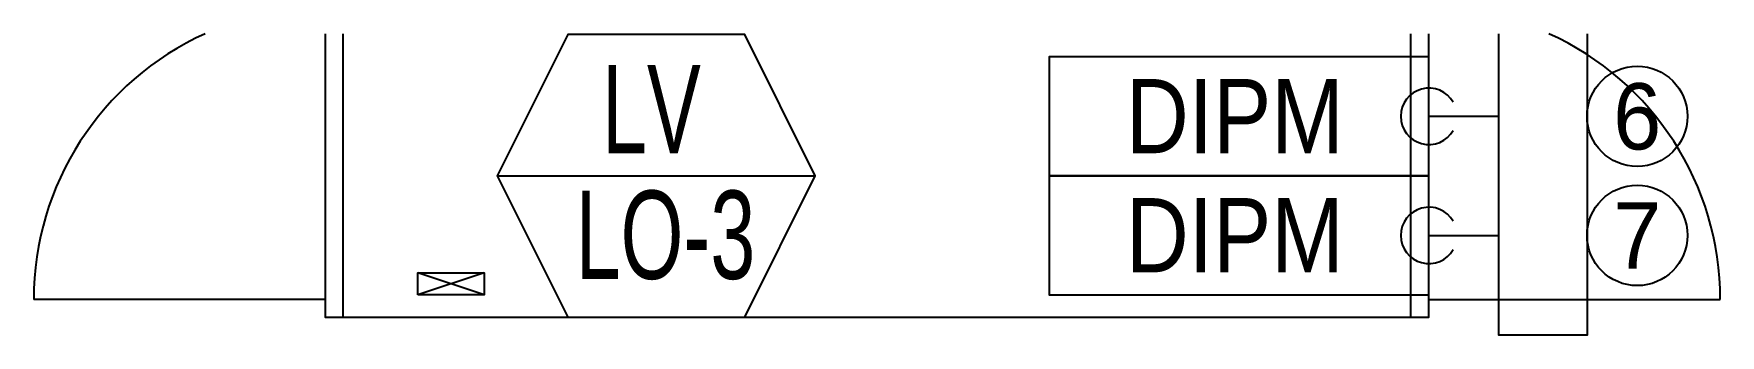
# Model space of a CAD drawing. Header units: millimetres. Extents: x 89450 to 753248, y -530175 to 1209785.
# Drawn here: x 396730 to 400550, y -97333 to -96650 of the extents above; entities that cross this region are included whole.
import ezdxf
from ezdxf.enums import TextEntityAlignment as Align

# ---------------------------------------------------------------- set-up
doc = ezdxf.new("R2010")
doc.units = ezdxf.units.MM
doc.header["$LTSCALE"] = 150
for name, color, linetype in [('------00 Switch Gear', 3, 'Continuous'), ('------00 Switch Gear_Number', 1, 'Continuous'), ('-----29 Indicator', 1, 'Continuous'), ('-----99 EPMS CABLE DUCT', 4, 'Continuous'), ('-----99 EPMS CONDUIT', 4, 'Continuous'), ('-----99 EPMS DEVICE', 3, 'Continuous')]:
    doc.layers.add(name, color=color, linetype=linetype)
doc.styles.add('ELEC', font='')
doc.styles.get('ELEC').set_extended_font_data('Dotum')

msp = doc.modelspace()

# ---------------------------------------------------------------- texts
at = {"layer": '------00 Switch Gear_Number', "color": 7, "style": 'ELEC', "width": 0.7}
for s, p in [('LV', (398129.2, -96820.6, 0)), ('LO-3', (398161, -97105.2, 0))]:
    msp.add_text(s, height=200, dxfattribs=at).set_placement(p, align=Align.MIDDLE_CENTER)
at = {"layer": '-----29 Indicator', "style": 'ELEC'}
for s, p in [('6', (400362.1, -96837)), ('7', (400362.1, -97106.6))]:
    msp.add_text(s, height=150, dxfattribs=at).set_placement(p, align=Align.MIDDLE_CENTER)
at = {"layer": '-----99 EPMS DEVICE', "style": 'ELEC', "width": 0.9}
for p in [(399450.7, -96836.5, 0), (399450.7, -97106.1, 0)]:
    msp.add_text('DIPM', height=167.96, dxfattribs=at).set_placement(p, align=Align.MIDDLE)

# ---------------------------------------------------------------- linework, layer by layer
at = {"layer": '------00 Switch Gear', "color": 161}
for p, q in [((397430.2, -96650), (397430.2, -97291.4)), ((399848.2, -96650, 0), (399848.2, -97291.4, 0)), ((397750.2, -97241.4, 0), (397600.2, -97191.4, 0)), ((397750.2, -97191.4, 0), (397600.2, -97241.4, 0)), ((397390.2, -97251.4, 0), (396730.2, -97251.4, 0)), ((399890.2, -97251.4, 0), (400550.2, -97251.4, 0))]:
    msp.add_line(p, q, dxfattribs=at)
at = {"layer": '------00 Switch Gear', "color": 161, "elevation": 0}
msp.add_lwpolyline([(397390.2, -96650), (397390.2, -97291.4), (399890.2, -97291.4), (399890.2, -96650)], dxfattribs=at)
msp.add_lwpolyline([(397600.2, -97241.4), (397600.2, -97191.4), (397750.2, -97191.4), (397750.2, -97241.4)], close=True, dxfattribs=at)
at = {"layer": '------00 Switch Gear', "color": 161}
for centre, start, end in [((397390.2, -97251.4, 0), 114.322, 180), ((399890.2, -97251.4, 0), 0, 65.678)]:
    msp.add_arc(centre, 660, start, end, dxfattribs=at)
at = {"layer": '------00 Switch Gear_Number', "elevation": 0}
msp.add_lwpolyline([(397780.2, -96971.8), (398500.2, -96971.8), (398340.5, -96651.8), (397939.8, -96651.8), (397780.2, -96971.8), (397939.8, -97291.8), (398340.5, -97291.8), (398500.2, -96971.8)], dxfattribs=at)
at = {"layer": '-----29 Indicator'}
for centre in [(400362.1, -96837), (400362.1, -97106.6)]:
    msp.add_circle(centre, 113.7, dxfattribs=at)
at = {"layer": '-----99 EPMS CABLE DUCT', "elevation": 0}
msp.add_lwpolyline([(400248.4, -96650), (400248.4, -97332.7), (400048.4, -97332.7), (400048.4, -96650)], dxfattribs=at)
at = {"layer": '-----99 EPMS CONDUIT'}
for p, q in [((399890.2, -96837), (400048.4, -96837, 0)), ((399890.2, -97106.6), (400048.4, -97106.6, 0))]:
    msp.add_line(p, q, dxfattribs=at)
for centre in [(399890.2, -96837), (399890.2, -97106.6)]:
    msp.add_arc(centre, 63.8, 30, 330, dxfattribs=at)
at = {"layer": '-----99 EPMS DEVICE', "elevation": 0}
for points in [[(399890.2, -96702.1), (399030, -96702.1), (399030, -96971.8), (399890.2, -96971.8)], [(399890.2, -96971.8), (399030, -96971.8), (399030, -97241.4), (399890.2, -97241.4)]]:
    msp.add_lwpolyline(points, close=True, dxfattribs=at)

msp.set_redraw_order([(e.dxf.handle, doc.entitydb.next_handle()) for e in msp.query("TEXT MTEXT ATTDEF DIMENSION ARC_DIMENSION")])  # texts and dimensions are drawn at this point

doc.saveas('drawing.dxf')
